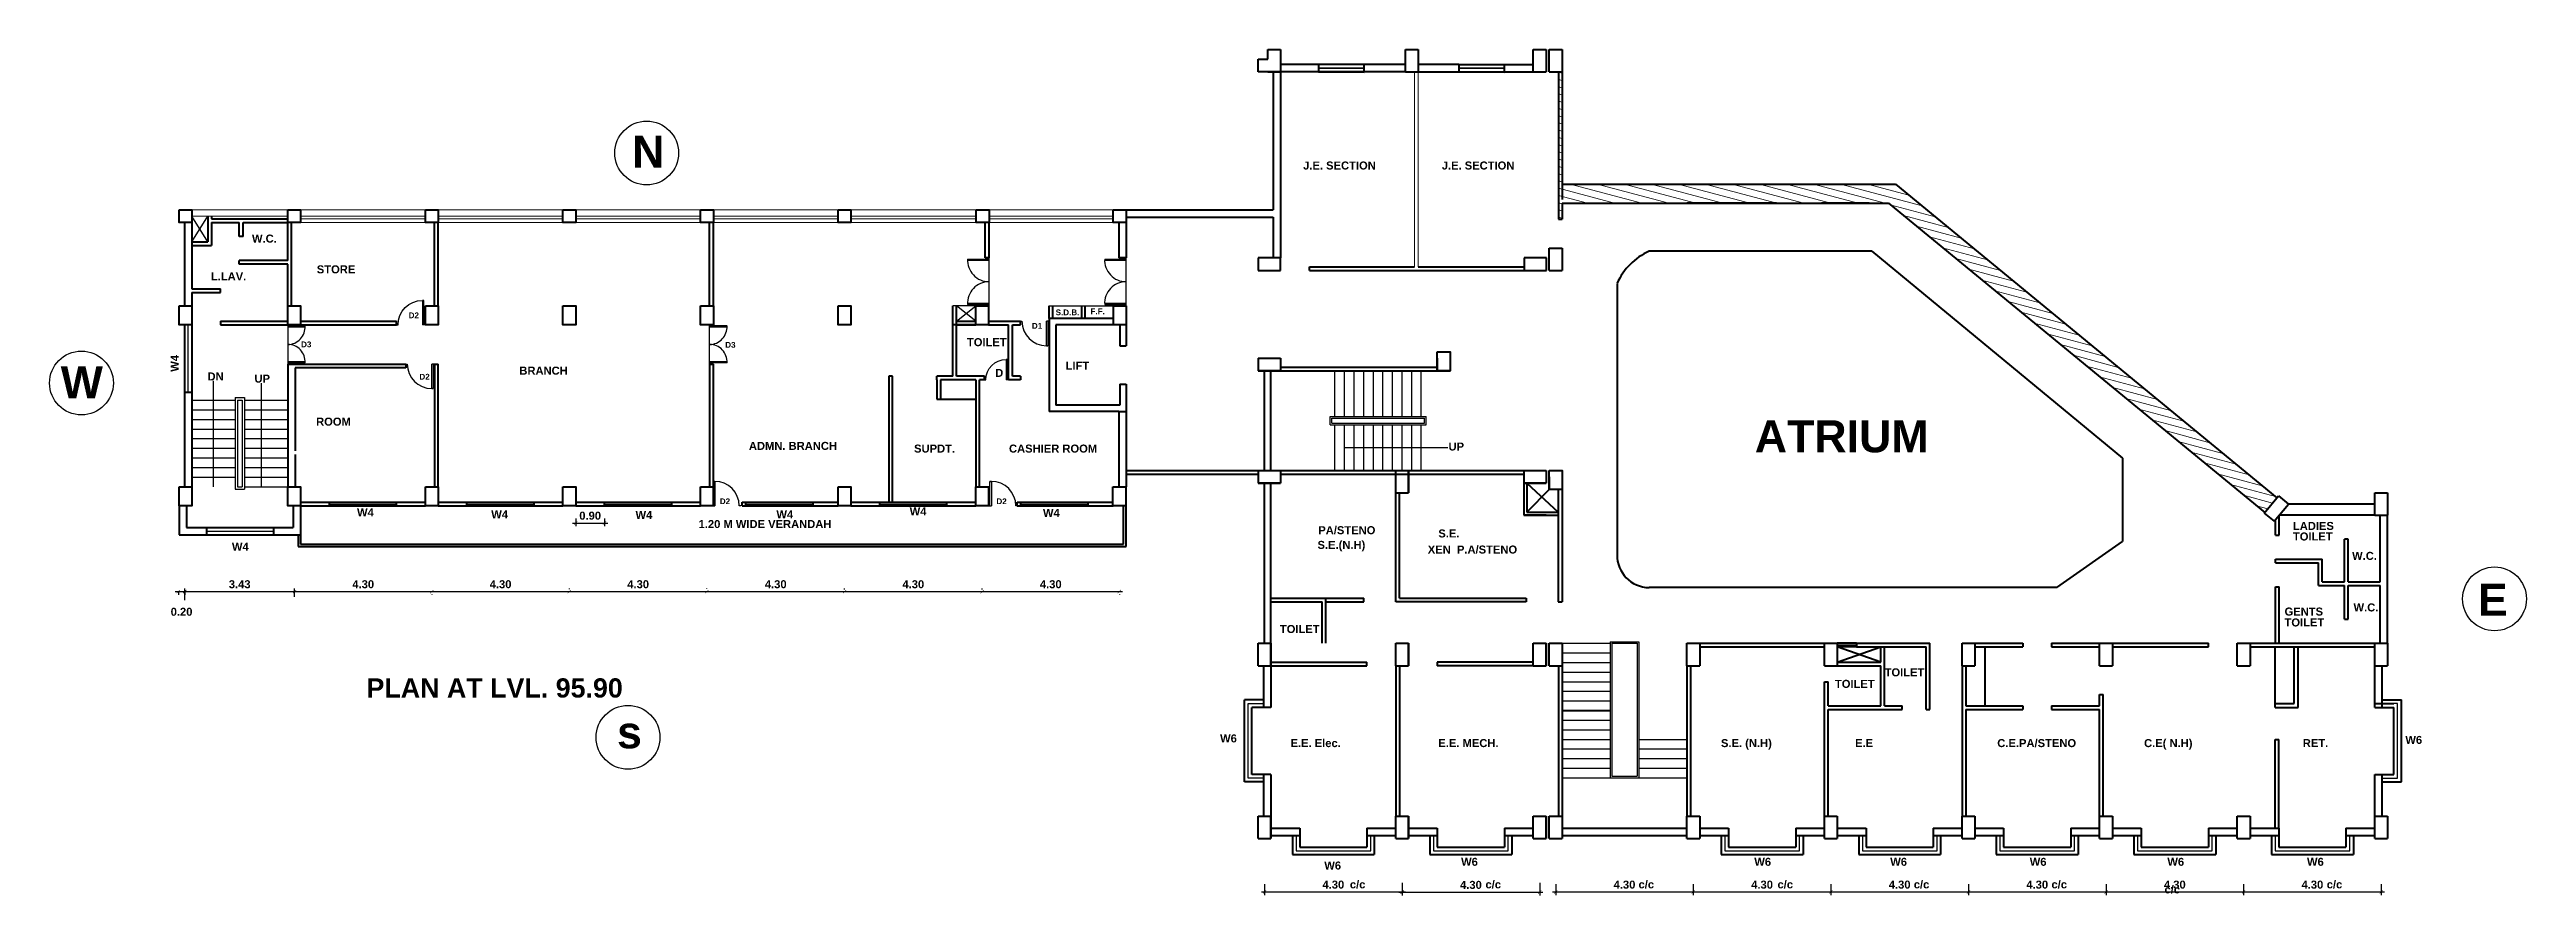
# Model space of a CAD drawing. Header units: inches. Extents: x 1352 to 5457, y 84 to 1168.
# Drawn here: x 2448.5 to 2525.9, y 400.2 to 426.6 of the extents above; entities that cross this region are included whole.
import ezdxf

# ---------------------------------------------------------------- set-up
doc = ezdxf.new("R2010")
doc.units = ezdxf.units.IN
doc.header["$MEASUREMENT"] = 0
doc.header["$PDMODE"] = 35
doc.header["$PDSIZE"] = -0.5
doc.linetypes.add('DASHED2', pattern=[0.375, 0.25, -0.125])
for name, color, linetype, lineweight in [('col', 250, 'Continuous', 40), ('hatch', 250, 'DASHED2', 9), ('roof', 250, 'Continuous', 20), ('text', 250, 'Continuous', 30), ('wall', 7, 'Continuous', 40), ('win', 250, 'Continuous', 30)]:
    doc.layers.add(name, color=color, linetype=linetype, lineweight=lineweight)
doc.styles.get("Standard").update_dxf_attribs({"font": 'arialbd.ttf', "height": 1.5})
doc.dimstyles.get("Standard").update_dxf_attribs({"dimtxt": 0.25, "dimasz": 0.1, "dimexe": 0.1, "dimexo": 0.1, "dimgap": 0.1, "dimtad": 1, "dimzin": 0, "dimdsep": 46, "dimtxsty": 'Standard', "dimblk": 'ARCHTICK', "dimcen": 0.1, "dimdle": 0.1, "dimclrd": 256, "dimadec": 0, "dimazin": 0, "dimtfac": 1, "dimtofl": 0, "dimtmove": 2, "dimatfit": 3, "dimfxl": 1, "dimtolj": 1, "dimtzin": 0, "dimlwd": -1, "dimarcsym": 0})

msp = doc.modelspace()

# ---------------------------------------------------------------- texts
at = {"layer": 'text'}
for s, height, p in [('N', 1, (2466.725, 422.919)), ('J.E. SECTION', 0.25, (2487.697, 422.859)), ('J.E. SECTION', 0.25, (2492.03, 422.859)), ('W.C.', 0.25, (2454.844, 420.577)), ('L.LAV. ', 0.25, (2453.559, 419.395)), ('STORE ', 0.25, (2456.869, 419.616)), ('TOILET ', 0.25, (2477.189, 417.342)), ('W', 1, (2448.865, 415.714)), ('DN', 0.25, (2453.454, 416.271)), ('BRANCH', 0.25, (2463.2, 416.453)), ('D', 0.25, (2478.072, 416.382)), ('LIFT ', 0.25, (2480.273, 416.609)), ('UP ', 0.25, (2454.921, 416.204)), ('ROOM', 0.25, (2456.847, 414.86)), ('ATRIUM', 1, (2501.813, 414.027)), ('ADMN. BRANCH ', 0.25, (2470.374, 414.103)), ('SUPDT.', 0.25, (2475.537, 414.019)), ('CASHIER ROOM ', 0.25, (2478.504, 414.019)), ('UP ', 0.25, (2492.241, 414.083)), ('W4 ', 0.25, (2458.127, 412.025)), ('W4 ', 0.25, (2462.321, 411.962)), ('W4 ', 0.25, (2466.831, 411.946)), ('1.20 M WIDE VERANDAH ', 0.25, (2468.802, 411.662)), ('W4 ', 0.25, (2471.234, 411.962)), ('W4 ', 0.25, (2475.4, 412.057)), ('W4 ', 0.25, (2479.565, 412.01)), ('LADIES ', 0.25, (2518.632, 411.603)), ('W4 ', 0.25, (2454.217, 410.952)), ('S.E.(N.H)', 0.25, (2488.146, 411.011)), ('PA/STENO', 0.25, (2488.17, 411.47)), ('XEN  P.A/STENO', 0.25, (2491.592, 410.866)), ('S.E. ', 0.25, (2491.923, 411.368)), ('TOILET ', 0.25, (2518.632, 411.274)), ('W.C. ', 0.25, (2520.482, 410.668)), ('E', 1, (2524.415, 408.924)), ('TOILET ', 0.25, (2518.37, 408.589)), ('GENTS ', 0.25, (2518.371, 408.929)), ('W.C. ', 0.25, (2520.527, 409.058)), ('TOILET ', 0.25, (2486.97, 408.384)), ('TOILET ', 0.25, (2505.871, 407.031)), ('  PLAN AT LVL. 95.90', 0.6, (2457.957, 406.369)), ('TOILET ', 0.25, (2504.318, 406.671)), ('s', 1, (2466.253, 404.783)), ('W6', 0.25, (2485.102, 404.968)), ('E.E. Elec.', 0.25, (2487.302, 404.821)), ('E.E. MECH.', 0.25, (2491.923, 404.821)), ('S.E. (N.H)', 0.25, (2500.756, 404.821)), ('E.E ', 0.25, (2504.948, 404.821)), ('C.E.PA/STENO', 0.25, (2509.392, 404.821)), ('C.E( N.H)', 0.25, (2513.98, 404.821)), ('RET.', 0.25, (2518.94, 404.821)), ('W6', 0.25, (2522.147, 404.92)), ('W6', 0.25, (2488.358, 400.998)), ('W6', 0.25, (2492.634, 401.114)), ('W6', 0.25, (2501.798, 401.114)), ('W6', 0.25, (2506.046, 401.114)), ('W6', 0.25, (2510.407, 401.114)), ('W6', 0.25, (2514.708, 401.114)), ('W6', 0.25, (2519.072, 401.114)), ('c/c', 0.25, (2489.157, 400.409)), ('c/c', 0.25, (2493.395, 400.409)), ('c/c', 0.25, (2498.179, 400.409)), ('c/c', 0.25, (2502.522, 400.409)), ('c/c', 0.25, (2506.782, 400.409)), ('c/c', 0.25, (2511.085, 400.409)), ('c/c', 0.25, (2514.618, 400.252)), ('c/c', 0.25, (2519.689, 400.409))]:
    msp.add_text(s, height=height, dxfattribs=at).set_placement(p)
msp.add_text('W4 ', height=0.25, rotation=90.00319, dxfattribs=at).set_placement((2452.554, 416.543))
at = {"layer": 'win'}
for s, p in [('D2', (2459.741, 418.215)), ('D1', (2479.22, 417.886)), ('S.D.B.   ', (2479.962, 418.308)), ('F.F. ', (2481.051, 418.341)), ('D3', (2456.379, 417.308)), ('D3', (2469.636, 417.293)), ('D2', (2460.077, 416.298)), ('D2', (2469.466, 412.408)), ('D2', (2478.111, 412.408))]:
    msp.add_text(s, height=0.18, dxfattribs=at).set_placement(p)

# ---------------------------------------------------------------- blocks, each defined once
blk = doc.blocks.new('_ArchTick')
at = {"color": 0, "linetype": 'ByBlock', "const_width": 0.15}
blk.add_lwpolyline([(-0.5, -0.5), (0.5, 0.5)], dxfattribs=at)
blk = doc.blocks.new('*D478')
at = {"layer": 'Defpoints', "color": 0, "linetype": 'Continuous', "transparency": 16777216}
for p in [(2486.491, 400.637), (2490.791, 400.637), (2490.791, 400.297)]:
    blk.add_point(p, dxfattribs=at)
at = {"layer": 'text', "linetype": 'Continuous', "transparency": 16777216}
blk.add_line((2486.391, 400.297), (2490.891, 400.297), dxfattribs=at)
at = {"layer": 'text', "color": 0, "linetype": 'Continuous', "lineweight": -2, "transparency": 16777216}
for p, q in [((2486.491, 400.537), (2486.491, 400.197)), ((2490.791, 400.537), (2490.791, 400.197))]:
    blk.add_line(p, q, dxfattribs=at)
at = {"layer": 'text', "linetype": 'Continuous', "transparency": 16777216, "xscale": 0.1, "yscale": 0.1, "zscale": 0.1, "rotation": 180}
blk.add_blockref('_ArchTick', (2486.491, 400.297), dxfattribs=at)
at = {"layer": 'text', "linetype": 'Continuous', "transparency": 16777216, "xscale": 0.1, "yscale": 0.1, "zscale": 0.1}
blk.add_blockref('_ArchTick', (2490.791, 400.297), dxfattribs=at)
at = {"layer": 'text', "color": 0, "linetype": 'Continuous', "transparency": 16777216, "insert": (2488.641, 400.525), "char_height": 0.25, "attachment_point": 5}
blk.add_mtext('\\A1;4.30', dxfattribs=at)
blk = doc.blocks.new('*D479')
at = {"layer": 'Defpoints', "color": 0, "linetype": 'Continuous', "transparency": 16777216}
for p in [(2495.591, 400.637), (2499.891, 400.637), (2499.891, 400.297)]:
    blk.add_point(p, dxfattribs=at)
at = {"layer": 'text', "linetype": 'Continuous', "transparency": 16777216}
blk.add_line((2495.491, 400.297), (2499.991, 400.297), dxfattribs=at)
at = {"layer": 'text', "color": 0, "linetype": 'Continuous', "lineweight": -2, "transparency": 16777216}
for p, q in [((2495.591, 400.537), (2495.591, 400.197)), ((2499.891, 400.537), (2499.891, 400.197))]:
    blk.add_line(p, q, dxfattribs=at)
at = {"layer": 'text', "linetype": 'Continuous', "transparency": 16777216, "xscale": 0.1, "yscale": 0.1, "zscale": 0.1, "rotation": 180}
blk.add_blockref('_ArchTick', (2495.591, 400.297), dxfattribs=at)
at = {"layer": 'text', "linetype": 'Continuous', "transparency": 16777216, "xscale": 0.1, "yscale": 0.1, "zscale": 0.1}
blk.add_blockref('_ArchTick', (2499.891, 400.297), dxfattribs=at)
at = {"layer": 'text', "color": 0, "linetype": 'Continuous', "transparency": 16777216, "insert": (2497.741, 400.525), "char_height": 0.25, "attachment_point": 5}
blk.add_mtext('\\A1;4.30', dxfattribs=at)
blk = doc.blocks.new('*D480')
at = {"layer": 'Defpoints', "color": 0, "linetype": 'Continuous', "transparency": 16777216}
for p in [(2499.891, 400.637), (2504.191, 400.637), (2504.191, 400.297)]:
    blk.add_point(p, dxfattribs=at)
at = {"layer": 'text', "linetype": 'Continuous', "transparency": 16777216}
blk.add_line((2499.791, 400.297), (2504.291, 400.297), dxfattribs=at)
at = {"layer": 'text', "color": 0, "linetype": 'Continuous', "lineweight": -2, "transparency": 16777216}
for p, q in [((2499.891, 400.537), (2499.891, 400.197)), ((2504.191, 400.537), (2504.191, 400.197))]:
    blk.add_line(p, q, dxfattribs=at)
at = {"layer": 'text', "linetype": 'Continuous', "transparency": 16777216, "xscale": 0.1, "yscale": 0.1, "zscale": 0.1, "rotation": 180}
blk.add_blockref('_ArchTick', (2499.891, 400.297), dxfattribs=at)
at = {"layer": 'text', "linetype": 'Continuous', "transparency": 16777216, "xscale": 0.1, "yscale": 0.1, "zscale": 0.1}
blk.add_blockref('_ArchTick', (2504.191, 400.297), dxfattribs=at)
at = {"layer": 'text', "color": 0, "linetype": 'Continuous', "transparency": 16777216, "insert": (2502.041, 400.525), "char_height": 0.25, "attachment_point": 5}
blk.add_mtext('\\A1;4.30', dxfattribs=at)
blk = doc.blocks.new('*D481')
at = {"layer": 'Defpoints', "color": 0, "linetype": 'Continuous', "transparency": 16777216}
for p in [(2504.191, 400.637), (2508.491, 400.637), (2508.491, 400.297)]:
    blk.add_point(p, dxfattribs=at)
at = {"layer": 'text', "linetype": 'Continuous', "transparency": 16777216}
blk.add_line((2504.091, 400.297), (2508.591, 400.297), dxfattribs=at)
at = {"layer": 'text', "color": 0, "linetype": 'Continuous', "lineweight": -2, "transparency": 16777216}
for p, q in [((2504.191, 400.537), (2504.191, 400.197)), ((2508.491, 400.537), (2508.491, 400.197))]:
    blk.add_line(p, q, dxfattribs=at)
at = {"layer": 'text', "linetype": 'Continuous', "transparency": 16777216, "xscale": 0.1, "yscale": 0.1, "zscale": 0.1, "rotation": 180}
blk.add_blockref('_ArchTick', (2504.191, 400.297), dxfattribs=at)
at = {"layer": 'text', "linetype": 'Continuous', "transparency": 16777216, "xscale": 0.1, "yscale": 0.1, "zscale": 0.1}
blk.add_blockref('_ArchTick', (2508.491, 400.297), dxfattribs=at)
at = {"layer": 'text', "color": 0, "linetype": 'Continuous', "transparency": 16777216, "insert": (2506.341, 400.525), "char_height": 0.25, "attachment_point": 5}
blk.add_mtext('\\A1;4.30', dxfattribs=at)
blk = doc.blocks.new('*D482')
at = {"layer": 'Defpoints', "color": 0, "linetype": 'Continuous', "transparency": 16777216}
for p in [(2508.491, 400.637), (2512.791, 400.637), (2512.791, 400.297)]:
    blk.add_point(p, dxfattribs=at)
at = {"layer": 'text', "linetype": 'Continuous', "transparency": 16777216}
blk.add_line((2508.391, 400.297), (2512.891, 400.297), dxfattribs=at)
at = {"layer": 'text', "color": 0, "linetype": 'Continuous', "lineweight": -2, "transparency": 16777216}
for p, q in [((2508.491, 400.537), (2508.491, 400.197)), ((2512.791, 400.537), (2512.791, 400.197))]:
    blk.add_line(p, q, dxfattribs=at)
at = {"layer": 'text', "linetype": 'Continuous', "transparency": 16777216, "xscale": 0.1, "yscale": 0.1, "zscale": 0.1, "rotation": 180}
blk.add_blockref('_ArchTick', (2508.491, 400.297), dxfattribs=at)
at = {"layer": 'text', "linetype": 'Continuous', "transparency": 16777216, "xscale": 0.1, "yscale": 0.1, "zscale": 0.1}
blk.add_blockref('_ArchTick', (2512.791, 400.297), dxfattribs=at)
at = {"layer": 'text', "color": 0, "linetype": 'Continuous', "transparency": 16777216, "insert": (2510.641, 400.525), "char_height": 0.25, "attachment_point": 5}
blk.add_mtext('\\A1;4.30', dxfattribs=at)
blk = doc.blocks.new('*D483')
at = {"layer": 'Defpoints', "color": 0, "linetype": 'Continuous', "transparency": 16777216}
for p in [(2512.791, 400.637), (2517.091, 400.637), (2517.091, 400.297)]:
    blk.add_point(p, dxfattribs=at)
at = {"layer": 'text', "linetype": 'Continuous', "transparency": 16777216}
blk.add_line((2512.691, 400.297), (2517.191, 400.297), dxfattribs=at)
at = {"layer": 'text', "color": 0, "linetype": 'Continuous', "lineweight": -2, "transparency": 16777216}
for p, q in [((2512.791, 400.537), (2512.791, 400.197)), ((2517.091, 400.537), (2517.091, 400.197))]:
    blk.add_line(p, q, dxfattribs=at)
at = {"layer": 'text', "linetype": 'Continuous', "transparency": 16777216, "xscale": 0.1, "yscale": 0.1, "zscale": 0.1, "rotation": 180}
blk.add_blockref('_ArchTick', (2512.791, 400.297), dxfattribs=at)
at = {"layer": 'text', "linetype": 'Continuous', "transparency": 16777216, "xscale": 0.1, "yscale": 0.1, "zscale": 0.1}
blk.add_blockref('_ArchTick', (2517.091, 400.297), dxfattribs=at)
at = {"layer": 'text', "color": 0, "linetype": 'Continuous', "transparency": 16777216, "insert": (2514.941, 400.525), "char_height": 0.25, "attachment_point": 5}
blk.add_mtext('\\A1;4.30', dxfattribs=at)
blk = doc.blocks.new('*D484')
at = {"layer": 'Defpoints', "color": 0, "linetype": 'Continuous', "transparency": 16777216}
for p in [(2517.091, 400.637), (2521.391, 400.637), (2521.391, 400.297)]:
    blk.add_point(p, dxfattribs=at)
at = {"layer": 'text', "linetype": 'Continuous', "transparency": 16777216}
blk.add_line((2516.991, 400.297), (2521.491, 400.297), dxfattribs=at)
at = {"layer": 'text', "color": 0, "linetype": 'Continuous', "lineweight": -2, "transparency": 16777216}
for p, q in [((2517.091, 400.537), (2517.091, 400.197)), ((2521.391, 400.537), (2521.391, 400.197))]:
    blk.add_line(p, q, dxfattribs=at)
at = {"layer": 'text', "linetype": 'Continuous', "transparency": 16777216, "xscale": 0.1, "yscale": 0.1, "zscale": 0.1, "rotation": 180}
blk.add_blockref('_ArchTick', (2517.091, 400.297), dxfattribs=at)
at = {"layer": 'text', "linetype": 'Continuous', "transparency": 16777216, "xscale": 0.1, "yscale": 0.1, "zscale": 0.1}
blk.add_blockref('_ArchTick', (2521.391, 400.297), dxfattribs=at)
at = {"layer": 'text', "color": 0, "linetype": 'Continuous', "transparency": 16777216, "insert": (2519.241, 400.525), "char_height": 0.25, "attachment_point": 5}
blk.add_mtext('\\A1;4.30', dxfattribs=at)
blk = doc.blocks.new('*D485')
at = {"layer": 'Defpoints', "color": 0, "linetype": 'Continuous', "transparency": 16777216}
for p in [(2490.791, 400.685), (2495.091, 400.685), (2495.091, 400.289)]:
    blk.add_point(p, dxfattribs=at)
at = {"layer": 'text', "linetype": 'Continuous', "transparency": 16777216}
blk.add_line((2490.691, 400.289), (2495.191, 400.289), dxfattribs=at)
at = {"layer": 'text', "color": 0, "linetype": 'Continuous', "lineweight": -2, "transparency": 16777216}
for p, q in [((2490.791, 400.585), (2490.791, 400.189)), ((2495.091, 400.585), (2495.091, 400.189))]:
    blk.add_line(p, q, dxfattribs=at)
at = {"layer": 'text', "linetype": 'Continuous', "transparency": 16777216, "xscale": 0.1, "yscale": 0.1, "zscale": 0.1, "rotation": 180}
blk.add_blockref('_ArchTick', (2490.791, 400.289), dxfattribs=at)
at = {"layer": 'text', "linetype": 'Continuous', "transparency": 16777216, "xscale": 0.1, "yscale": 0.1, "zscale": 0.1}
blk.add_blockref('_ArchTick', (2495.091, 400.289), dxfattribs=at)
at = {"layer": 'text', "color": 0, "linetype": 'Continuous', "transparency": 16777216, "insert": (2492.941, 400.517), "char_height": 0.25, "attachment_point": 5}
blk.add_mtext('\\A1;4.30', dxfattribs=at)
blk = doc.blocks.new('*D486')
at = {"layer": 'Defpoints', "color": 0, "linetype": 'Continuous', "transparency": 16777216}
for p in [(2464.963, 412.059), (2465.863, 412.059), (2465.863, 411.819)]:
    blk.add_point(p, dxfattribs=at)
at = {"layer": 'win', "color": 0, "linetype": 'Continuous', "lineweight": -2, "transparency": 16777216}
for p, q in [((2464.963, 411.959), (2464.963, 411.719)), ((2465.863, 411.959), (2465.863, 411.719))]:
    blk.add_line(p, q, dxfattribs=at)
at = {"layer": 'win', "linetype": 'Continuous', "transparency": 16777216}
blk.add_line((2464.863, 411.819), (2465.963, 411.819), dxfattribs=at)
at = {"layer": 'win', "linetype": 'Continuous', "transparency": 16777216, "xscale": 0.1, "yscale": 0.1, "zscale": 0.1, "rotation": 180}
blk.add_blockref('_ArchTick', (2464.963, 411.819), dxfattribs=at)
at = {"layer": 'win', "linetype": 'Continuous', "transparency": 16777216, "xscale": 0.1, "yscale": 0.1, "zscale": 0.1}
blk.add_blockref('_ArchTick', (2465.863, 411.819), dxfattribs=at)
at = {"layer": 'win', "color": 0, "linetype": 'Continuous', "transparency": 16777216, "insert": (2465.413, 412.047), "char_height": 0.25, "attachment_point": 5}
blk.add_mtext('\\A1;0.90', dxfattribs=at)
blk = doc.blocks.new('R')
at = {"layer": 'win'}
for p, q in [((13.196, 5.483), (13.246, 5.483)), ((14.096, 4.633), (14.096, 5.483)), ((14.196, 5.483), (14.096, 5.483)), ((14.146, 5.483), (14.146, 4.633)), ((14.096, 4.633), (14.146, 4.633)), ((14.146, 4.633), (14.096, 4.633))]:
    blk.add_line(p, q, dxfattribs=at)
blk.add_arc((14.096, 5.483), 0.85, 180, 270, dxfattribs=at)
blk = doc.blocks.new('*D487')
at = {"layer": 'Defpoints', "color": 0, "linetype": 'Continuous', "transparency": 16777216}
for p in [(2452.542, 409.789), (2452.742, 409.789), (2452.742, 409.679)]:
    blk.add_point(p, dxfattribs=at)
at = {"layer": 'text', "linetype": 'Continuous', "transparency": 16777216}
blk.add_line((2452.442, 409.679), (2452.842, 409.679), dxfattribs=at)
at = {"layer": 'text', "color": 0, "linetype": 'Continuous', "lineweight": -2, "transparency": 16777216}
for p, q in [((2452.542, 409.689), (2452.542, 409.579)), ((2452.742, 409.689), (2452.742, 409.579))]:
    blk.add_line(p, q, dxfattribs=at)
at = {"layer": 'text', "linetype": 'Continuous', "transparency": 16777216, "xscale": 0.1, "yscale": 0.1, "zscale": 0.1, "rotation": 180}
blk.add_blockref('_ArchTick', (2452.542, 409.679), dxfattribs=at)
at = {"layer": 'text', "linetype": 'Continuous', "transparency": 16777216, "xscale": 0.1, "yscale": 0.1, "zscale": 0.1}
blk.add_blockref('_ArchTick', (2452.742, 409.679), dxfattribs=at)
at = {"layer": 'text', "color": 0, "linetype": 'Continuous', "transparency": 16777216, "insert": (2452.642, 409.046), "char_height": 0.25, "attachment_point": 5}
blk.add_mtext('\\A1;0.20', dxfattribs=at)
blk = doc.blocks.new('*D488')
at = {"layer": 'Defpoints', "color": 0, "linetype": 'Continuous', "transparency": 16777216}
for p in [(2456.177, 409.678), (2452.742, 409.309), (2456.177, 409.419)]:
    blk.add_point(p, dxfattribs=at)
at = {"layer": 'text', "linetype": 'Continuous', "transparency": 16777216}
blk.add_line((2452.642, 409.678), (2456.277, 409.678), dxfattribs=at)
at = {"layer": 'text', "color": 0, "linetype": 'Continuous', "lineweight": -2, "transparency": 16777216}
for p, q in [((2452.742, 409.409), (2452.742, 409.778)), ((2456.177, 409.519), (2456.177, 409.778))]:
    blk.add_line(p, q, dxfattribs=at)
at = {"layer": 'text', "linetype": 'Continuous', "transparency": 16777216, "xscale": 0.1, "yscale": 0.1, "zscale": 0.1, "rotation": 180}
blk.add_blockref('_ArchTick', (2452.742, 409.678), dxfattribs=at)
at = {"layer": 'text', "linetype": 'Continuous', "transparency": 16777216, "xscale": 0.1, "yscale": 0.1, "zscale": 0.1}
blk.add_blockref('_ArchTick', (2456.177, 409.678), dxfattribs=at)
at = {"layer": 'text', "color": 0, "linetype": 'Continuous', "transparency": 16777216, "insert": (2454.459, 409.906), "char_height": 0.25, "attachment_point": 5}
blk.add_mtext('\\A1;3.43', dxfattribs=at)
blk = doc.blocks.new('*D489')
at = {"layer": 'Defpoints', "color": 0, "linetype": 'Continuous', "transparency": 16777216}
for p in [(2460.463, 409.69), (2460.463, 409.678), (2456.177, 409.419)]:
    blk.add_point(p, dxfattribs=at)
at = {"layer": 'text', "linetype": 'Continuous', "transparency": 16777216}
blk.add_line((2456.077, 409.678), (2460.563, 409.678), dxfattribs=at)
at = {"layer": 'text', "color": 0, "linetype": 'Continuous', "lineweight": -2, "transparency": 16777216}
for p, q in [((2456.177, 409.519), (2456.177, 409.778)), ((2460.463, 409.59), (2460.463, 409.578))]:
    blk.add_line(p, q, dxfattribs=at)
at = {"layer": 'text', "linetype": 'Continuous', "transparency": 16777216, "xscale": 0.1, "yscale": 0.1, "zscale": 0.1, "rotation": 180}
blk.add_blockref('_ArchTick', (2456.177, 409.678), dxfattribs=at)
at = {"layer": 'text', "linetype": 'Continuous', "transparency": 16777216, "xscale": 0.1, "yscale": 0.1, "zscale": 0.1}
blk.add_blockref('_ArchTick', (2460.463, 409.678), dxfattribs=at)
at = {"layer": 'text', "color": 0, "linetype": 'Continuous', "transparency": 16777216, "insert": (2458.32, 409.906), "char_height": 0.25, "attachment_point": 5}
blk.add_mtext('\\A1;4.30 ', dxfattribs=at)
blk = doc.blocks.new('*D490')
at = {"layer": 'Defpoints', "color": 0, "linetype": 'Continuous', "transparency": 16777216}
for p in [(2460.463, 409.69), (2464.763, 409.678), (2464.763, 409.655)]:
    blk.add_point(p, dxfattribs=at)
at = {"layer": 'text', "linetype": 'Continuous', "transparency": 16777216}
blk.add_line((2460.363, 409.678), (2464.863, 409.678), dxfattribs=at)
at = {"layer": 'text', "color": 0, "linetype": 'Continuous', "lineweight": -2, "transparency": 16777216}
for p, q in [((2460.463, 409.59), (2460.463, 409.578)), ((2464.763, 409.755), (2464.763, 409.778))]:
    blk.add_line(p, q, dxfattribs=at)
at = {"layer": 'text', "linetype": 'Continuous', "transparency": 16777216, "xscale": 0.1, "yscale": 0.1, "zscale": 0.1, "rotation": 180}
blk.add_blockref('_ArchTick', (2460.463, 409.678), dxfattribs=at)
at = {"layer": 'text', "linetype": 'Continuous', "transparency": 16777216, "xscale": 0.1, "yscale": 0.1, "zscale": 0.1}
blk.add_blockref('_ArchTick', (2464.763, 409.678), dxfattribs=at)
at = {"layer": 'text', "color": 0, "linetype": 'Continuous', "transparency": 16777216, "insert": (2462.613, 409.906), "char_height": 0.25, "attachment_point": 5}
blk.add_mtext('\\A1;4.30', dxfattribs=at)
blk = doc.blocks.new('*D491')
at = {"layer": 'Defpoints', "color": 0, "linetype": 'Continuous', "transparency": 16777216}
for p in [(2464.763, 409.655), (2469.063, 409.678), (2469.063, 409.669)]:
    blk.add_point(p, dxfattribs=at)
at = {"layer": 'text', "linetype": 'Continuous', "transparency": 16777216}
blk.add_line((2464.663, 409.678), (2469.163, 409.678), dxfattribs=at)
at = {"layer": 'text', "color": 0, "linetype": 'Continuous', "lineweight": -2, "transparency": 16777216}
for p, q in [((2464.763, 409.755), (2464.763, 409.778)), ((2469.063, 409.769), (2469.063, 409.778))]:
    blk.add_line(p, q, dxfattribs=at)
at = {"layer": 'text', "linetype": 'Continuous', "transparency": 16777216, "xscale": 0.1, "yscale": 0.1, "zscale": 0.1, "rotation": 180}
blk.add_blockref('_ArchTick', (2464.763, 409.678), dxfattribs=at)
at = {"layer": 'text', "linetype": 'Continuous', "transparency": 16777216, "xscale": 0.1, "yscale": 0.1, "zscale": 0.1}
blk.add_blockref('_ArchTick', (2469.063, 409.678), dxfattribs=at)
at = {"layer": 'text', "color": 0, "linetype": 'Continuous', "transparency": 16777216, "insert": (2466.913, 409.906), "char_height": 0.25, "attachment_point": 5}
blk.add_mtext('\\A1;4.30', dxfattribs=at)
blk = doc.blocks.new('*D492')
at = {"layer": 'Defpoints', "color": 0, "linetype": 'Continuous', "transparency": 16777216}
for p in [(2469.063, 409.669), (2473.363, 409.678), (2473.363, 409.641)]:
    blk.add_point(p, dxfattribs=at)
at = {"layer": 'text', "linetype": 'Continuous', "transparency": 16777216}
blk.add_line((2468.963, 409.678), (2473.463, 409.678), dxfattribs=at)
at = {"layer": 'text', "color": 0, "linetype": 'Continuous', "lineweight": -2, "transparency": 16777216}
for p, q in [((2469.063, 409.769), (2469.063, 409.778)), ((2473.363, 409.741), (2473.363, 409.778))]:
    blk.add_line(p, q, dxfattribs=at)
at = {"layer": 'text', "linetype": 'Continuous', "transparency": 16777216, "xscale": 0.1, "yscale": 0.1, "zscale": 0.1, "rotation": 180}
blk.add_blockref('_ArchTick', (2469.063, 409.678), dxfattribs=at)
at = {"layer": 'text', "linetype": 'Continuous', "transparency": 16777216, "xscale": 0.1, "yscale": 0.1, "zscale": 0.1}
blk.add_blockref('_ArchTick', (2473.363, 409.678), dxfattribs=at)
at = {"layer": 'text', "color": 0, "linetype": 'Continuous', "transparency": 16777216, "insert": (2471.213, 409.906), "char_height": 0.25, "attachment_point": 5}
blk.add_mtext('\\A1;4.30', dxfattribs=at)
blk = doc.blocks.new('*D493')
at = {"layer": 'Defpoints', "color": 0, "linetype": 'Continuous', "transparency": 16777216}
for p in [(2473.363, 409.641), (2477.663, 409.678), (2477.663, 409.641)]:
    blk.add_point(p, dxfattribs=at)
at = {"layer": 'text', "linetype": 'Continuous', "transparency": 16777216}
blk.add_line((2473.263, 409.678), (2477.763, 409.678), dxfattribs=at)
at = {"layer": 'text', "color": 0, "linetype": 'Continuous', "lineweight": -2, "transparency": 16777216}
for p, q in [((2473.363, 409.741), (2473.363, 409.778)), ((2477.663, 409.741), (2477.663, 409.778))]:
    blk.add_line(p, q, dxfattribs=at)
at = {"layer": 'text', "linetype": 'Continuous', "transparency": 16777216, "xscale": 0.1, "yscale": 0.1, "zscale": 0.1, "rotation": 180}
blk.add_blockref('_ArchTick', (2473.363, 409.678), dxfattribs=at)
at = {"layer": 'text', "linetype": 'Continuous', "transparency": 16777216, "xscale": 0.1, "yscale": 0.1, "zscale": 0.1}
blk.add_blockref('_ArchTick', (2477.663, 409.678), dxfattribs=at)
at = {"layer": 'text', "color": 0, "linetype": 'Continuous', "transparency": 16777216, "insert": (2475.513, 409.906), "char_height": 0.25, "attachment_point": 5}
blk.add_mtext('\\A1;4.30', dxfattribs=at)
blk = doc.blocks.new('*D494')
at = {"layer": 'Defpoints', "color": 0, "linetype": 'Continuous', "transparency": 16777216}
for p in [(2477.663, 409.641), (2481.954, 409.691), (2481.954, 409.678)]:
    blk.add_point(p, dxfattribs=at)
at = {"layer": 'text', "linetype": 'Continuous', "transparency": 16777216}
blk.add_line((2477.563, 409.678), (2482.054, 409.678), dxfattribs=at)
at = {"layer": 'text', "color": 0, "linetype": 'Continuous', "lineweight": -2, "transparency": 16777216}
for p, q in [((2477.663, 409.741), (2477.663, 409.778)), ((2481.954, 409.591), (2481.954, 409.578))]:
    blk.add_line(p, q, dxfattribs=at)
at = {"layer": 'text', "linetype": 'Continuous', "transparency": 16777216, "xscale": 0.1, "yscale": 0.1, "zscale": 0.1, "rotation": 180}
blk.add_blockref('_ArchTick', (2477.663, 409.678), dxfattribs=at)
at = {"layer": 'text', "linetype": 'Continuous', "transparency": 16777216, "xscale": 0.1, "yscale": 0.1, "zscale": 0.1}
blk.add_blockref('_ArchTick', (2481.954, 409.678), dxfattribs=at)
at = {"layer": 'text', "color": 0, "linetype": 'Continuous', "transparency": 16777216, "insert": (2479.809, 409.906), "char_height": 0.25, "attachment_point": 5}
blk.add_mtext('\\A1;4.30 ', dxfattribs=at)

# ---------------------------------------------------------------- dimensions: what is measured, and where the dimension line sits
at = {"layer": 'text', "linetype": 'Continuous'}
for base, p1, p2, picture, middle in [((2452.742, 409.679), (2452.542, 409.789), (2452.742, 409.789), '*D487', (2452.642, 409.046)), ((2456.1765, 409.6785), (2452.7421, 409.3089), (2456.1765, 409.4186), '*D488', (2454.4593, 409.9062)), ((2464.763, 409.678), (2460.463, 409.69), (2464.763, 409.655), '*D490', (2462.613, 409.906)), ((2469.063, 409.678), (2464.763, 409.655), (2469.063, 409.669), '*D491', (2466.913, 409.906)), ((2473.363, 409.678), (2469.063, 409.669), (2473.363, 409.641), '*D492', (2471.213, 409.906)), ((2477.663, 409.678), (2473.363, 409.641), (2477.663, 409.641), '*D493', (2475.513, 409.906)), ((2490.791, 400.297), (2486.491, 400.637), (2490.791, 400.637), '*D478', (2488.641, 400.525)), ((2495.091, 400.289), (2490.791, 400.685), (2495.091, 400.685), '*D485', (2492.941, 400.517)), ((2499.891, 400.297), (2495.591, 400.637), (2499.891, 400.637), '*D479', (2497.741, 400.525)), ((2504.191, 400.297), (2499.891, 400.637), (2504.191, 400.637), '*D480', (2502.041, 400.525)), ((2508.491, 400.297), (2504.191, 400.637), (2508.491, 400.637), '*D481', (2506.341, 400.525)), ((2512.791, 400.297), (2508.491, 400.637), (2512.791, 400.637), '*D482', (2510.641, 400.525)), ((2517.091, 400.297), (2512.791, 400.637), (2517.091, 400.637), '*D483', (2514.941, 400.525)), ((2521.391, 400.297), (2517.091, 400.637), (2521.391, 400.637), '*D484', (2519.241, 400.525))]:
    dim = msp.add_linear_dim(base=base, p1=p1, p2=p2, dimstyle='Standard', dxfattribs=at)
    dim.commit()
    dim.dimension.update_dxf_attribs({"geometry": picture, "text_midpoint": middle})
for base, p1, p2, picture, middle in [((2460.463, 409.678), (2456.177, 409.419), (2460.463, 409.69), '*D489', (2458.32, 409.906)), ((2481.954, 409.678), (2477.663, 409.641), (2481.954, 409.691), '*D494', (2479.809, 409.906))]:
    dim = msp.add_linear_dim(base=base, p1=p1, p2=p2, text='4.30 ', dimstyle='Standard', dxfattribs=at)
    dim.commit()
    dim.dimension.update_dxf_attribs({"geometry": picture, "text_midpoint": middle})
at = {"layer": 'win', "linetype": 'Continuous'}
dim = msp.add_linear_dim(base=(2465.863, 411.819), p1=(2464.963, 412.059), p2=(2465.863, 412.059), dimstyle='Standard', dxfattribs=at)
dim.commit()
dim.dimension.update_dxf_attribs({"geometry": '*D486', "text_midpoint": (2465.413, 412.047)})

# ---------------------------------------------------------------- hatches: boundary and pattern name
at = {"layer": 'hatch', "linetype": 'ByBlock'}
h = msp.add_hatch(dxfattribs=at)
h.set_pattern_fill('ANSI31', color=256, scale=1.75, angle=120)
h.set_pattern_definition([(165, (-39.91306, -19.09975), (-0.056616666, -0.211296275), [])])
h.paths.add_polyline_path([(2506.21, 422.404), (2495.791, 422.404), (2495.791, 425.904), (2495.676, 425.904), (2495.676, 421.304), (2495.791, 421.304), (2495.791, 421.804), (2505.995, 421.804), (2517.75, 412.144), (2518.132, 412.607)])

# ---------------------------------------------------------------- linework, layer by layer
at = {"layer": 'col'}
for p, q in [((2486.591, 426.604), (2486.991, 426.604)), ((2486.591, 426.304), (2486.591, 426.604)), ((2486.991, 426.604), (2486.991, 425.904)), ((2490.893, 426.604), (2491.293, 426.604)), ((2490.893, 425.904), (2490.893, 426.604)), ((2491.293, 426.604), (2491.293, 425.904)), ((2494.891, 426.604), (2495.291, 426.604)), ((2494.891, 425.904), (2494.891, 426.604)), ((2495.291, 426.604), (2495.291, 425.904)), ((2495.391, 426.604), (2495.791, 426.604)), ((2495.391, 425.904), (2495.391, 426.604)), ((2495.791, 426.604), (2495.791, 421.919)), ((2486.291, 425.904), (2486.291, 426.304)), ((2486.291, 426.304), (2486.591, 426.304)), ((2486.991, 425.904), (2486.291, 425.904)), ((2486.591, 425.904), (2486.991, 425.904)), ((2486.591, 425.904), (2486.991, 425.904)), ((2490.893, 425.904), (2491.293, 425.904)), ((2490.893, 425.904), (2494.891, 425.904)), ((2494.891, 425.904), (2495.291, 425.904)), ((2494.891, 425.904), (2495.291, 425.904)), ((2495.391, 425.904), (2495.791, 425.904)), ((2495.391, 425.904), (2495.791, 425.904)), ((2495.676, 425.904), (2495.676, 421.304)), ((2495.791, 422.404), (2506.21, 422.404)), ((2506.21, 422.404), (2518.131, 412.608)), ((2495.676, 421.304), (2495.791, 421.304)), ((2495.791, 421.804), (2505.995, 421.804)), ((2495.791, 421.804), (2495.791, 421.304)), ((2502.493, 421.804), (2502.893, 421.804)), ((2505.995, 421.804), (2517.75, 412.144)), ((2495.391, 420.404), (2495.791, 420.404)), ((2495.391, 419.704), (2495.391, 420.404)), ((2495.791, 420.404), (2495.791, 419.704)), ((2486.991, 420.104), (2486.291, 420.104)), ((2486.291, 420.104), (2486.291, 419.704)), ((2486.291, 419.704), (2486.991, 419.704)), ((2486.991, 419.704), (2486.991, 420.104)), ((2487.891, 419.704), (2487.891, 419.819)), ((2487.891, 419.819), (2491.178, 419.819)), ((2487.891, 419.704), (2495.303, 419.704)), ((2491.293, 419.819), (2494.603, 419.819)), ((2495.303, 420.104), (2494.603, 420.104)), ((2494.603, 420.104), (2494.603, 419.704)), ((2495.303, 419.704), (2495.303, 420.104)), ((2495.391, 419.704), (2495.791, 419.704)), ((2495.391, 419.704), (2495.791, 419.704)), ((2495.391, 419.704), (2495.791, 419.704)), ((2481.763, 418.204), (2479.763, 418.204)), ((2479.763, 418.204), (2479.763, 415.304)), ((2481.763, 418.604), (2482.163, 418.604)), ((2481.763, 418.604), (2481.763, 418.004)), ((2482.163, 418.604), (2482.163, 417.354)), ((2482.163, 418.004), (2479.963, 418.004)), ((2479.963, 418.004), (2479.963, 415.504)), ((2481.963, 418.004), (2481.963, 417.354)), ((2481.963, 417.354), (2482.163, 417.354)), ((2486.291, 416.968), (2486.291, 416.568)), ((2486.291, 416.968), (2486.991, 416.968)), ((2486.291, 416.568), (2486.991, 416.568)), ((2486.991, 416.568), (2486.291, 416.568)), ((2486.991, 416.968), (2486.991, 416.568)), ((2491.891, 416.968), (2491.891, 416.568)), ((2481.963, 416.154), (2481.963, 415.504)), ((2481.963, 416.154), (2482.163, 416.154)), ((2482.163, 416.154), (2482.163, 415.304)), ((2481.933, 415.304), (2479.763, 415.304)), ((2481.963, 415.504), (2479.963, 415.504)), ((2481.933, 415.304), (2482.163, 415.304)), ((2486.291, 413.463), (2486.291, 413.063)), ((2486.291, 413.463), (2486.991, 413.463)), ((2486.991, 413.463), (2486.991, 413.063)), ((2490.591, 413.463), (2490.991, 413.463)), ((2490.591, 412.763), (2490.591, 413.463)), ((2490.991, 412.763), (2490.991, 413.463)), ((2490.991, 413.463), (2490.991, 412.763)), ((2494.591, 413.463), (2494.591, 413.063)), ((2494.591, 413.463), (2495.291, 413.463)), ((2495.291, 413.463), (2495.291, 413.063)), ((2486.291, 413.063), (2486.991, 413.063)), ((2486.991, 413.063), (2486.291, 413.063)), ((2490.591, 412.763), (2490.991, 412.763)), ((2494.591, 413.063), (2495.291, 413.063)), ((2495.291, 413.063), (2494.591, 413.063)), ((2495.391, 413.263), (2495.391, 412.863)), ((2517.737, 412.128), (2518.183, 412.668)), ((2518.183, 412.668), (2518.491, 412.413)), ((2521.191, 412.763), (2521.591, 412.763)), ((2521.191, 412.063), (2521.191, 412.763)), ((2521.591, 412.763), (2521.591, 412.063)), ((2495.291, 412.063), (2494.591, 412.063)), ((2517.737, 412.128), (2518.046, 411.873)), ((2517.737, 412.128), (2518.046, 411.873)), ((2518.046, 411.873), (2518.491, 412.413)), ((2521.191, 412.063), (2521.591, 412.063)), ((2486.291, 408.063), (2486.691, 408.063)), ((2486.291, 407.363), (2486.291, 408.063)), ((2486.691, 407.363), (2486.691, 408.063)), ((2486.691, 408.063), (2486.691, 407.363)), ((2490.591, 408.063), (2490.991, 408.063)), ((2490.591, 407.363), (2490.591, 408.063)), ((2490.991, 407.363), (2490.991, 408.063)), ((2490.991, 408.063), (2490.991, 407.363)), ((2494.891, 408.063), (2495.291, 408.063)), ((2494.891, 407.363), (2494.891, 408.063)), ((2495.291, 407.363), (2495.291, 408.063)), ((2495.291, 408.063), (2495.291, 407.363)), ((2495.391, 408.063), (2495.791, 408.063)), ((2495.391, 407.363), (2495.391, 408.063)), ((2495.791, 408.063), (2495.791, 407.363)), ((2499.691, 408.063), (2500.091, 408.063)), ((2499.691, 407.363), (2499.691, 408.063)), ((2500.091, 408.063), (2500.091, 407.363)), ((2503.991, 408.063), (2504.391, 408.063)), ((2503.991, 407.363), (2503.991, 408.063)), ((2504.391, 408.063), (2504.391, 407.363)), ((2508.291, 408.063), (2508.691, 408.063)), ((2508.291, 407.363), (2508.291, 408.063)), ((2508.691, 408.063), (2508.691, 407.363)), ((2512.591, 408.063), (2512.991, 408.063)), ((2512.591, 407.363), (2512.591, 408.063)), ((2512.991, 408.063), (2512.991, 407.363)), ((2515.991, 407.948), (2515.991, 408.063)), ((2516.891, 408.063), (2517.291, 408.063)), ((2516.891, 407.363), (2516.891, 408.063)), ((2517.291, 408.063), (2517.291, 407.363)), ((2521.191, 408.063), (2521.591, 408.063)), ((2521.191, 407.363), (2521.191, 408.063)), ((2521.591, 408.063), (2521.591, 407.363)), ((2486.291, 407.363), (2486.691, 407.363)), ((2490.591, 407.363), (2490.991, 407.363)), ((2494.891, 407.363), (2495.291, 407.363)), ((2495.391, 407.363), (2495.791, 407.363)), ((2499.691, 407.363), (2500.091, 407.363)), ((2503.991, 407.363), (2504.391, 407.363)), ((2508.291, 407.363), (2508.691, 407.363)), ((2512.591, 407.363), (2512.991, 407.363)), ((2516.891, 407.363), (2517.291, 407.363)), ((2521.191, 407.363), (2521.591, 407.363)), ((2486.291, 402.663), (2486.691, 402.663)), ((2486.291, 401.963), (2486.291, 402.663)), ((2486.691, 401.963), (2486.691, 402.663)), ((2486.691, 402.663), (2486.691, 401.963)), ((2490.591, 402.663), (2490.991, 402.663)), ((2490.591, 401.963), (2490.591, 402.663)), ((2490.991, 401.963), (2490.991, 402.663)), ((2490.991, 402.663), (2490.991, 401.963)), ((2494.891, 402.663), (2495.291, 402.663)), ((2494.891, 401.963), (2494.891, 402.663)), ((2495.291, 401.963), (2495.291, 402.663)), ((2495.291, 402.663), (2495.291, 401.963)), ((2495.391, 402.663), (2495.791, 402.663)), ((2495.391, 401.963), (2495.391, 402.663)), ((2495.791, 402.663), (2495.791, 401.963)), ((2499.691, 402.663), (2500.091, 402.663)), ((2499.691, 401.963), (2499.691, 402.663)), ((2500.091, 402.663), (2500.091, 401.963)), ((2503.991, 402.663), (2504.391, 402.663)), ((2503.991, 401.963), (2503.991, 402.663)), ((2504.391, 402.663), (2504.391, 401.963)), ((2508.291, 402.663), (2508.691, 402.663)), ((2508.291, 401.963), (2508.291, 402.663)), ((2508.691, 402.663), (2508.691, 401.963)), ((2512.591, 402.663), (2512.991, 402.663)), ((2512.591, 401.963), (2512.591, 402.663)), ((2512.991, 402.663), (2512.991, 401.963)), ((2516.891, 402.663), (2517.291, 402.663)), ((2516.891, 401.963), (2516.891, 402.663)), ((2517.291, 402.663), (2517.291, 401.963)), ((2521.191, 402.663), (2521.591, 402.663)), ((2521.191, 401.963), (2521.191, 402.663)), ((2521.591, 402.663), (2521.591, 401.963)), ((2486.291, 401.963), (2486.691, 401.963)), ((2490.591, 401.963), (2490.991, 401.963)), ((2494.891, 401.963), (2495.291, 401.963)), ((2495.391, 401.963), (2495.791, 401.963)), ((2499.691, 401.963), (2500.091, 401.963)), ((2503.991, 401.963), (2504.391, 401.963)), ((2508.291, 401.963), (2508.691, 401.963)), ((2512.591, 401.963), (2512.991, 401.963)), ((2516.891, 401.963), (2517.291, 401.963)), ((2521.191, 401.963), (2521.591, 401.963))]:
    msp.add_line(p, q, dxfattribs=at)
for points in [[(2452.563, 421.604), (2452.963, 421.604), (2452.963, 421.204), (2452.563, 421.204)], [(2455.963, 421.604), (2456.363, 421.604), (2456.363, 421.204), (2455.963, 421.204)], [(2460.263, 421.604), (2460.663, 421.604), (2460.663, 421.204), (2460.263, 421.204)], [(2464.563, 421.604), (2464.963, 421.604), (2464.963, 421.204), (2464.563, 421.204)], [(2468.863, 421.604), (2469.263, 421.604), (2469.263, 421.204), (2468.863, 421.204)], [(2473.163, 421.604), (2473.563, 421.604), (2473.563, 421.204), (2473.163, 421.204)], [(2477.479, 421.604), (2477.879, 421.604), (2477.879, 421.204), (2477.479, 421.204)], [(2481.763, 421.604), (2482.163, 421.604), (2482.163, 421.204), (2481.763, 421.204)], [(2452.563, 418.604), (2452.963, 418.604), (2452.963, 418.004), (2452.563, 418.004)], [(2455.963, 418.604), (2456.363, 418.604), (2456.363, 418.004), (2455.963, 418.004)], [(2460.263, 418.604), (2460.663, 418.604), (2460.663, 418.004), (2460.263, 418.004)], [(2464.563, 418.604), (2464.963, 418.604), (2464.963, 418.004), (2464.563, 418.004)], [(2468.863, 418.604), (2469.263, 418.604), (2469.263, 418.004), (2468.863, 418.004)], [(2473.163, 418.604), (2473.563, 418.604), (2473.563, 418.004), (2473.163, 418.004)], [(2477.463, 418.604), (2477.863, 418.604), (2477.863, 418.004), (2477.463, 418.004)], [(2491.891, 417.168), (2492.291, 417.168), (2492.291, 416.568), (2491.891, 416.568)], [(2495.391, 413.463), (2495.791, 413.463), (2495.791, 412.863), (2495.391, 412.863)], [(2452.563, 412.954), (2452.963, 412.954), (2452.963, 412.354), (2452.563, 412.354)], [(2455.963, 412.954), (2456.363, 412.954), (2456.363, 412.354), (2455.963, 412.354)], [(2460.263, 412.954), (2460.663, 412.954), (2460.663, 412.354), (2460.263, 412.354)], [(2464.563, 412.954), (2464.963, 412.954), (2464.963, 412.354), (2464.563, 412.354)], [(2468.863, 412.954), (2469.263, 412.954), (2469.263, 412.354), (2468.863, 412.354)], [(2473.163, 412.954), (2473.563, 412.954), (2473.563, 412.354), (2473.163, 412.354)], [(2477.463, 412.954), (2477.863, 412.954), (2477.863, 412.354), (2477.463, 412.354)], [(2481.754, 412.954), (2482.154, 412.954), (2482.154, 412.354), (2481.754, 412.354)]]:
    msp.add_lwpolyline(points, close=True, dxfattribs=at)
at = {"layer": 'hatch', "linetype": 'ByBlock'}
for p, q in [((2491.178, 425.904), (2491.178, 419.819)), ((2491.293, 425.904), (2491.293, 419.819)), ((2498.093, 421.804), (2498.493, 421.804)), ((2495.791, 419.704), (2495.791, 420.404))]:
    msp.add_line(p, q, dxfattribs=at)
at = {"layer": 'roof', "linetype": 'Continuous'}
for p, q in [((2452.963, 421.604), (2455.963, 421.604)), ((2452.963, 421.404), (2455.963, 421.404)), ((2456.363, 421.604), (2460.263, 421.604)), ((2456.363, 421.404), (2460.263, 421.404)), ((2456.363, 421.319), (2460.263, 421.319)), ((2456.363, 421.204), (2460.263, 421.204)), ((2460.649, 421.604), (2464.549, 421.604)), ((2460.649, 421.404), (2464.549, 421.404)), ((2460.649, 421.319), (2464.549, 421.319)), ((2460.649, 421.204), (2464.549, 421.204)), ((2464.963, 421.604), (2468.863, 421.604)), ((2464.963, 421.404), (2468.863, 421.404)), ((2464.963, 421.319), (2468.863, 421.319)), ((2464.963, 421.204), (2468.863, 421.204)), ((2469.263, 421.604), (2473.163, 421.604)), ((2469.263, 421.404), (2473.163, 421.404)), ((2469.263, 421.319), (2473.163, 421.319)), ((2469.263, 421.204), (2473.163, 421.204)), ((2473.563, 421.604), (2477.479, 421.604)), ((2473.563, 421.404), (2477.479, 421.404)), ((2473.563, 421.319), (2477.479, 421.319)), ((2473.563, 421.204), (2477.479, 421.204)), ((2477.863, 421.604), (2481.763, 421.604)), ((2477.863, 421.204), (2481.763, 421.204)), ((2477.879, 421.404), (2481.763, 421.404)), ((2477.879, 421.319), (2481.763, 421.319))]:
    msp.add_line(p, q, dxfattribs=at)
at = {"layer": 'text'}
msp.add_line((2477.463, 418.604), (2476.748, 418.604), dxfattribs=at)
at = {"layer": 'text', "linetype": 'Continuous'}
for p, q in [((2477.463, 418.119), (2476.863, 418.604)), ((2476.863, 418.119), (2477.463, 418.604)), ((2454.418, 415.654), (2454.533, 415.654))]:
    msp.add_line(p, q, dxfattribs=at)
at = {"layer": 'text'}
for centre in [(2467.179, 423.374), (2449.513, 416.191), (2524.934, 409.45), (2466.597, 405.127)]:
    msp.add_circle(centre, 0.997, dxfattribs=at)
at = {"layer": 'wall', "linetype": 'Continuous'}
for p, q in [((2486.761, 425.904), (2486.761, 421.604)), ((2490.893, 426.134), (2486.991, 426.134)), ((2490.893, 425.904), (2486.991, 425.904)), ((2486.991, 425.904), (2486.991, 420.104)), ((2488.18, 426.134), (2488.18, 425.922)), ((2488.18, 426.131), (2488.18, 425.901)), ((2488.18, 425.904), (2489.603, 425.903)), ((2489.603, 425.925), (2489.603, 426.134)), ((2489.603, 425.903), (2489.603, 426.134)), ((2492.568, 426.134), (2491.293, 426.134)), ((2492.568, 426.134), (2492.568, 425.922)), ((2492.568, 426.134), (2494.891, 426.134)), ((2492.568, 426.131), (2492.568, 425.901)), ((2492.568, 425.904), (2493.991, 425.903)), ((2493.991, 425.925), (2493.991, 426.134)), ((2493.991, 425.903), (2493.991, 426.134)), ((2486.761, 421.374), (2486.761, 420.104)), ((2502.493, 421.804), (2499.693, 421.804)), ((2505.393, 421.804), (2503.893, 421.804)), ((2505.476, 420.304), (2498.508, 420.304)), ((2505.476, 420.304), (2513.301, 413.845)), ((2497.508, 419.304), (2497.508, 410.804)), ((2486.491, 413.463), (2486.491, 416.568)), ((2486.691, 413.463), (2486.691, 416.568)), ((2486.991, 416.683), (2491.891, 416.683)), ((2486.991, 416.568), (2492.291, 416.568)), ((2482.163, 413.463), (2486.691, 413.463)), ((2486.991, 413.463), (2494.591, 413.463)), ((2513.301, 413.845), (2513.301, 411.245)), ((2482.163, 413.348), (2486.291, 413.348)), ((2486.491, 408.063), (2486.491, 413.063)), ((2486.691, 408.063), (2486.691, 413.063)), ((2486.991, 413.348), (2494.591, 413.348)), ((2490.591, 409.353), (2490.591, 412.763)), ((2490.706, 409.468), (2490.706, 412.763)), ((2494.591, 413.063), (2494.591, 412.063)), ((2494.691, 413.063), (2494.691, 412.163)), ((2494.691, 413.063), (2495.67, 412.163)), ((2495.391, 412.863), (2494.691, 412.163)), ((2495.67, 412.863), (2495.67, 409.353)), ((2495.791, 412.863), (2495.791, 409.353)), ((2494.591, 412.063), (2495.67, 412.063)), ((2494.691, 412.163), (2495.67, 412.163)), ((2518.091, 411.443), (2518.091, 411.929)), ((2521.191, 412.063), (2518.202, 412.063)), ((2518.206, 411.443), (2518.206, 412.068)), ((2521.191, 412.413), (2518.491, 412.413)), ((2521.361, 409.978), (2521.361, 412.063)), ((2521.591, 408.063), (2521.591, 412.063)), ((2511.258, 409.804), (2513.301, 411.245)), ((2518.091, 411.443), (2518.206, 411.443)), ((2520.246, 409.978), (2520.246, 411.313)), ((2520.361, 411.313), (2520.246, 411.313)), ((2520.361, 409.978), (2520.361, 411.313)), ((2518.091, 410.693), (2519.546, 410.693)), ((2518.091, 410.578), (2518.091, 410.693)), ((2518.091, 410.578), (2519.431, 410.578)), ((2519.431, 409.863), (2519.431, 410.578)), ((2519.546, 409.978), (2519.546, 410.693)), ((2511.258, 409.804), (2498.508, 409.804)), ((2518.091, 409.828), (2518.206, 409.828)), ((2518.091, 408.063), (2518.091, 409.828)), ((2518.206, 408.063), (2518.206, 409.828)), ((2519.431, 409.863), (2520.246, 409.863)), ((2519.546, 409.978), (2520.246, 409.978)), ((2520.246, 408.813), (2520.246, 409.863)), ((2520.361, 409.978), (2521.361, 409.978)), ((2520.361, 409.863), (2521.361, 409.863)), ((2520.361, 408.813), (2520.361, 409.863)), ((2521.361, 408.063), (2521.361, 409.863)), ((2486.691, 409.468), (2488.406, 409.468)), ((2486.691, 409.353), (2488.291, 409.353)), ((2488.291, 408.063), (2488.291, 409.353)), ((2488.406, 408.063), (2488.406, 409.468)), ((2488.406, 409.468), (2489.591, 409.468)), ((2488.406, 409.353), (2489.591, 409.353)), ((2489.591, 409.353), (2489.591, 409.468)), ((2494.67, 409.353), (2490.591, 409.353)), ((2490.706, 409.468), (2494.67, 409.468)), ((2494.67, 409.468), (2494.67, 409.353)), ((2495.67, 409.353), (2495.791, 409.353)), ((2520.246, 408.813), (2520.361, 408.813)), ((2500.091, 408.063), (2503.991, 408.063)), ((2504.991, 408.063), (2504.991, 407.948)), ((2504.991, 408.063), (2507.286, 408.063)), ((2507.286, 405.998), (2507.286, 408.063)), ((2508.691, 408.063), (2510.191, 408.063)), ((2510.191, 408.063), (2510.191, 407.948)), ((2511.091, 408.063), (2512.591, 408.063)), ((2511.091, 408.063), (2511.091, 407.948)), ((2512.991, 408.063), (2515.991, 408.063)), ((2517.291, 408.063), (2521.191, 408.063)), ((2486.461, 407.363), (2486.461, 406.063)), ((2486.691, 407.478), (2489.691, 407.478)), ((2486.691, 407.363), (2486.691, 406.063)), ((2486.691, 407.363), (2489.691, 407.363)), ((2489.691, 407.363), (2489.691, 407.478)), ((2490.591, 407.363), (2490.591, 402.663)), ((2490.706, 407.363), (2490.706, 402.663)), ((2491.891, 407.478), (2491.891, 407.363)), ((2494.891, 407.478), (2491.891, 407.478)), ((2494.891, 407.363), (2491.891, 407.363)), ((2495.676, 407.363), (2495.676, 402.663)), ((2495.791, 407.363), (2495.791, 402.663)), ((2499.691, 407.363), (2499.691, 402.663)), ((2499.806, 407.363), (2499.806, 402.663)), ((2500.091, 407.948), (2503.991, 407.948)), ((2504.391, 407.478), (2505.756, 407.948)), ((2505.756, 407.478), (2504.391, 407.948)), ((2504.391, 407.478), (2505.756, 407.478)), ((2504.391, 407.363), (2505.756, 407.363)), ((2504.991, 407.948), (2507.171, 407.948)), ((2505.756, 407.478), (2505.756, 407.948)), ((2505.756, 406.113), (2505.756, 407.363)), ((2505.871, 406.113), (2505.871, 407.948)), ((2507.171, 405.998), (2507.171, 407.948)), ((2508.291, 407.363), (2508.291, 402.663)), ((2508.406, 407.363), (2508.406, 406.113)), ((2508.691, 407.948), (2510.191, 407.948)), ((2509.006, 407.948), (2509.006, 406.113)), ((2511.091, 407.948), (2512.591, 407.948)), ((2512.991, 407.948), (2515.991, 407.948)), ((2517.291, 407.948), (2521.191, 407.948)), ((2518.076, 406.063), (2518.076, 407.948)), ((2518.676, 406.178), (2518.676, 407.948)), ((2518.791, 406.063), (2518.791, 407.948)), ((2521.191, 406.063), (2521.191, 407.363)), ((2521.421, 406.063), (2521.421, 407.363)), ((2503.991, 402.663), (2503.991, 406.863)), ((2503.991, 406.863), (2504.106, 406.863)), ((2504.106, 406.113), (2504.106, 406.863)), ((2512.591, 406.463), (2512.706, 406.463)), ((2512.591, 406.113), (2512.591, 406.463)), ((2512.706, 402.663), (2512.706, 406.463)), ((2495.791, 405.963), (2497.291, 405.963)), ((2504.106, 406.113), (2505.756, 406.113)), ((2504.106, 402.663), (2504.106, 405.998)), ((2504.106, 405.998), (2506.421, 405.998)), ((2505.871, 406.113), (2506.421, 406.113)), ((2506.421, 405.998), (2506.421, 406.113)), ((2507.171, 405.998), (2507.286, 405.998)), ((2507.171, 405.998), (2507.286, 405.998)), ((2508.406, 406.113), (2510.191, 406.113)), ((2508.406, 405.998), (2510.191, 405.998)), ((2508.406, 405.998), (2508.406, 402.663)), ((2510.191, 406.113), (2510.191, 405.998)), ((2511.091, 406.113), (2512.591, 406.113)), ((2511.091, 406.113), (2511.091, 405.998)), ((2511.091, 405.998), (2512.591, 405.998)), ((2512.591, 402.663), (2512.591, 405.998)), ((2518.076, 406.178), (2518.676, 406.178)), ((2518.076, 406.063), (2518.791, 406.063)), ((2518.076, 405.063), (2518.191, 405.063)), ((2518.076, 402.293), (2518.076, 405.063)), ((2518.191, 402.293), (2518.191, 405.063)), ((2486.461, 403.963), (2486.461, 402.663)), ((2486.691, 403.963), (2486.691, 402.663)), ((2521.191, 402.663), (2521.191, 403.963)), ((2521.421, 402.663), (2521.421, 403.963)), ((2486.691, 402.293), (2487.591, 402.293)), ((2486.691, 402.063), (2487.591, 402.063)), ((2489.691, 402.293), (2490.591, 402.293)), ((2489.691, 402.063), (2490.591, 402.063)), ((2490.991, 402.293), (2491.891, 402.293)), ((2490.991, 402.063), (2491.891, 402.063)), ((2493.991, 402.293), (2494.891, 402.293)), ((2493.991, 402.063), (2494.891, 402.063)), ((2495.791, 402.293), (2499.691, 402.293)), ((2495.791, 402.063), (2499.691, 402.063)), ((2500.091, 402.293), (2500.991, 402.293)), ((2500.091, 402.063), (2500.991, 402.063)), ((2503.091, 402.293), (2503.991, 402.293)), ((2503.091, 402.063), (2503.991, 402.063)), ((2504.391, 402.293), (2505.291, 402.293)), ((2504.391, 402.063), (2505.291, 402.063)), ((2507.391, 402.293), (2508.291, 402.293)), ((2507.391, 402.063), (2508.291, 402.063)), ((2508.691, 402.293), (2509.591, 402.293)), ((2508.691, 402.063), (2509.591, 402.063)), ((2511.691, 402.293), (2512.591, 402.293)), ((2511.691, 402.063), (2512.591, 402.063)), ((2512.991, 402.293), (2513.891, 402.293)), ((2512.991, 402.063), (2513.891, 402.063)), ((2515.991, 402.293), (2516.891, 402.293)), ((2515.991, 402.063), (2516.891, 402.063)), ((2517.291, 402.293), (2518.191, 402.293)), ((2517.291, 402.063), (2518.191, 402.063)), ((2520.291, 402.293), (2521.191, 402.293)), ((2520.291, 402.063), (2521.191, 402.063))]:
    msp.add_line(p, q, dxfattribs=at)
at = {"layer": 'wall'}
for p, q in [((2452.733, 421.204), (2452.733, 418.604)), ((2452.963, 421.204), (2452.963, 419.134)), ((2453.463, 421.404), (2453.463, 420.604)), ((2453.578, 421.404), (2453.578, 421.319)), ((2453.578, 421.319), (2455.963, 421.319)), ((2453.578, 421.204), (2453.578, 420.489)), ((2453.578, 421.204), (2454.448, 421.204)), ((2454.448, 420.769), (2454.448, 421.204)), ((2454.563, 421.204), (2455.963, 421.204)), ((2454.563, 420.769), (2454.563, 421.204)), ((2455.963, 420.019), (2455.963, 421.204)), ((2456.078, 418.604), (2456.078, 421.204)), ((2460.548, 418.604), (2460.548, 421.204)), ((2460.663, 418.604), (2460.663, 421.204)), ((2469.148, 418.604), (2469.148, 421.204)), ((2469.263, 418.604), (2469.263, 421.204)), ((2477.764, 420.104), (2477.764, 421.204)), ((2477.879, 420.104), (2477.879, 421.204)), ((2481.933, 421.604), (2486.761, 421.604)), ((2481.933, 421.204), (2481.933, 420.104)), ((2482.163, 421.374), (2486.761, 421.374)), ((2482.163, 421.204), (2482.163, 420.104)), ((2452.963, 420.604), (2453.463, 420.604)), ((2452.963, 420.489), (2453.578, 420.489)), ((2454.563, 420.769), (2454.448, 420.769)), ((2455.963, 420.019), (2454.448, 420.019)), ((2454.448, 419.904), (2454.448, 420.019)), ((2455.963, 419.904), (2454.448, 419.904)), ((2455.963, 418.604), (2455.963, 419.904)), ((2477.879, 420.104), (2477.764, 420.104)), ((2482.163, 420.104), (2481.933, 420.104)), ((2452.963, 419.134), (2453.856, 419.134)), ((2452.963, 419.019), (2453.856, 419.019)), ((2452.963, 419.019), (2452.963, 418.604)), ((2453.856, 419.019), (2453.856, 419.134)), ((2453.856, 418.119), (2455.963, 418.119)), ((2453.856, 418.119), (2453.856, 418.004)), ((2456.363, 418.119), (2459.363, 418.119)), ((2459.363, 418.004), (2459.363, 418.119)), ((2476.748, 416.404), (2476.748, 418.604)), ((2476.863, 416.404), (2476.863, 418.604)), ((2476.863, 418.119), (2477.463, 418.119)), ((2477.863, 418.119), (2478.863, 418.119)), ((2478.863, 418.004), (2478.863, 418.119)), ((2479.763, 418.204), (2479.763, 418.604)), ((2479.878, 418.204), (2479.878, 418.604)), ((2480.766, 418.604), (2480.766, 418.204)), ((2480.876, 418.604), (2480.876, 418.204)), ((2452.733, 418.004), (2452.733, 415.904)), ((2452.963, 418.004), (2452.963, 415.904)), ((2453.856, 418.004), (2455.963, 418.004)), ((2456.363, 418.004), (2459.363, 418.004)), ((2477.463, 418.004), (2476.748, 418.004)), ((2476.863, 418.004), (2477.463, 418.004)), ((2477.863, 418.004), (2478.493, 418.004)), ((2478.493, 416.289), (2478.493, 418.004)), ((2478.608, 416.404), (2478.608, 418.004)), ((2478.608, 418.004), (2478.863, 418.004)), ((2455.963, 416.784), (2455.963, 412.954)), ((2455.963, 416.784), (2459.65, 416.784)), ((2456.193, 416.669), (2456.193, 414.077)), ((2459.65, 416.669), (2456.193, 416.669)), ((2459.65, 416.784), (2459.65, 416.669)), ((2460.548, 416.784), (2460.663, 416.784)), ((2460.548, 416.784), (2460.548, 412.954)), ((2460.663, 412.954), (2460.663, 416.784)), ((2469.148, 416.784), (2469.263, 416.784)), ((2469.148, 416.784), (2469.148, 412.954)), ((2469.263, 412.954), (2469.263, 416.784)), ((2452.733, 415.904), (2452.733, 412.954)), ((2452.733, 415.904), (2452.963, 415.904)), ((2452.963, 415.904), (2452.963, 412.354)), ((2474.748, 416.404), (2474.748, 412.469)), ((2474.863, 416.404), (2474.748, 416.404)), ((2474.863, 412.469), (2474.863, 416.404)), ((2476.748, 416.404), (2476.248, 416.404)), ((2476.248, 416.289), (2476.248, 416.404)), ((2476.248, 416.289), (2476.248, 415.689)), ((2476.748, 416.289), (2476.363, 416.289)), ((2476.363, 416.289), (2476.363, 415.689)), ((2477.463, 416.289), (2476.748, 416.289)), ((2477.743, 416.404), (2476.863, 416.404)), ((2477.463, 416.289), (2477.463, 412.954)), ((2477.743, 416.289), (2477.578, 416.289)), ((2477.578, 412.954), (2477.578, 416.289)), ((2477.743, 416.289), (2477.743, 416.404)), ((2478.863, 416.289), (2478.493, 416.289)), ((2478.863, 416.404), (2478.608, 416.404)), ((2478.863, 416.404), (2478.863, 416.289)), ((2476.248, 415.689), (2477.463, 415.689)), ((2481.933, 415.304), (2481.933, 412.954)), ((2482.163, 415.304), (2482.163, 412.954)), ((2456.193, 413.962), (2456.193, 412.954)), ((2452.563, 412.354), (2452.563, 411.454)), ((2452.793, 412.354), (2452.793, 411.684)), ((2456.133, 412.354), (2456.133, 411.684)), ((2456.363, 412.469), (2457.263, 412.469)), ((2456.363, 412.354), (2456.363, 411.454)), ((2456.363, 412.354), (2457.263, 412.354)), ((2457.263, 412.354), (2457.263, 412.469)), ((2457.263, 412.469), (2459.363, 412.469)), ((2457.263, 412.354), (2459.363, 412.354)), ((2459.363, 412.469), (2460.263, 412.469)), ((2459.363, 412.354), (2459.363, 412.469)), ((2459.363, 412.354), (2460.263, 412.354)), ((2460.663, 412.469), (2461.563, 412.469)), ((2460.663, 412.354), (2461.563, 412.354)), ((2461.563, 412.354), (2461.563, 412.469)), ((2461.563, 412.469), (2463.663, 412.469)), ((2461.563, 412.354), (2463.663, 412.354)), ((2463.663, 412.469), (2464.563, 412.469)), ((2463.663, 412.354), (2463.663, 412.469)), ((2463.663, 412.354), (2464.563, 412.354)), ((2464.963, 412.469), (2465.863, 412.469)), ((2464.963, 412.354), (2465.863, 412.354)), ((2465.863, 412.354), (2465.863, 412.469)), ((2465.863, 412.469), (2467.963, 412.469)), ((2465.863, 412.354), (2467.963, 412.354)), ((2467.963, 412.469), (2468.863, 412.469)), ((2467.963, 412.354), (2467.963, 412.469)), ((2467.963, 412.354), (2468.863, 412.354)), ((2470.163, 412.354), (2470.163, 412.469)), ((2470.163, 412.469), (2472.263, 412.469)), ((2470.163, 412.354), (2472.263, 412.354)), ((2470.278, 412.354), (2470.278, 412.469)), ((2472.263, 412.469), (2473.163, 412.469)), ((2472.263, 412.354), (2473.163, 412.354)), ((2472.378, 412.354), (2472.378, 412.469)), ((2473.563, 412.469), (2474.463, 412.469)), ((2473.563, 412.354), (2474.463, 412.354)), ((2474.463, 412.354), (2474.463, 412.469)), ((2474.463, 412.469), (2476.563, 412.469)), ((2474.463, 412.354), (2476.563, 412.354)), ((2476.563, 412.469), (2477.463, 412.469)), ((2476.563, 412.354), (2476.563, 412.469)), ((2476.563, 412.354), (2477.463, 412.354)), ((2478.763, 412.354), (2478.763, 412.469)), ((2478.763, 412.469), (2480.863, 412.469)), ((2478.763, 412.354), (2480.863, 412.354)), ((2478.878, 412.354), (2478.878, 412.469)), ((2480.863, 412.469), (2481.763, 412.469)), ((2480.863, 412.354), (2481.763, 412.354)), ((2480.978, 412.354), (2480.978, 412.469)), ((2482.083, 411.162), (2482.083, 412.354)), ((2482.163, 411.082), (2482.163, 412.354)), ((2452.563, 411.454), (2453.418, 411.454)), ((2452.793, 411.684), (2453.418, 411.684)), ((2453.418, 411.684), (2453.418, 411.454)), ((2453.418, 411.684), (2455.518, 411.684)), ((2453.418, 411.454), (2456.363, 411.454)), ((2455.518, 411.684), (2455.518, 411.454)), ((2455.518, 411.684), (2456.133, 411.684)), ((2456.283, 411.454), (2456.283, 411.082)), ((2456.283, 411.082), (2482.163, 411.082)), ((2456.363, 411.454), (2456.363, 411.162)), ((2456.363, 411.162), (2482.083, 411.162)), ((2504.991, 408.063), (2504.391, 408.063)), ((2504.991, 407.948), (2504.391, 407.948)), ((2485.861, 403.733), (2485.861, 406.293)), ((2486.461, 406.293), (2485.861, 406.293)), ((2486.091, 403.963), (2486.091, 406.063)), ((2486.691, 406.063), (2486.091, 406.063)), ((2521.191, 406.178), (2521.791, 406.178)), ((2521.191, 406.063), (2521.791, 406.063)), ((2521.421, 406.293), (2522.021, 406.293)), ((2521.791, 403.963), (2521.791, 406.063)), ((2522.021, 403.733), (2522.021, 406.293)), ((2486.461, 403.733), (2485.861, 403.733)), ((2486.691, 403.963), (2486.091, 403.963)), ((2521.191, 403.963), (2521.791, 403.963)), ((2521.421, 403.733), (2522.021, 403.733)), ((2487.361, 402.063), (2487.361, 401.463)), ((2487.591, 402.293), (2487.591, 401.693)), ((2489.691, 402.293), (2489.691, 401.693)), ((2489.921, 402.063), (2489.921, 401.463)), ((2491.661, 402.063), (2491.661, 401.463)), ((2491.891, 402.293), (2491.891, 401.693)), ((2493.991, 402.293), (2493.991, 401.693)), ((2494.221, 402.063), (2494.221, 401.463)), ((2500.761, 402.063), (2500.761, 401.463)), ((2500.991, 402.293), (2500.991, 401.693)), ((2503.091, 402.293), (2503.091, 401.693)), ((2503.321, 402.063), (2503.321, 401.463)), ((2505.061, 402.063), (2505.061, 401.463)), ((2505.291, 402.293), (2505.291, 401.693)), ((2507.391, 402.293), (2507.391, 401.693)), ((2507.621, 402.063), (2507.621, 401.463)), ((2509.361, 402.063), (2509.361, 401.463)), ((2509.591, 402.293), (2509.591, 401.693)), ((2511.691, 402.293), (2511.691, 401.693)), ((2511.921, 402.063), (2511.921, 401.463)), ((2513.661, 402.063), (2513.661, 401.463)), ((2513.891, 402.293), (2513.891, 401.693)), ((2515.991, 402.293), (2515.991, 401.693)), ((2516.221, 402.063), (2516.221, 401.463)), ((2517.961, 402.063), (2517.961, 401.463)), ((2518.191, 402.293), (2518.191, 401.693)), ((2520.291, 402.293), (2520.291, 401.693)), ((2520.521, 402.063), (2520.521, 401.463)), ((2487.361, 401.463), (2489.921, 401.463)), ((2487.591, 401.693), (2489.691, 401.693)), ((2491.661, 401.463), (2494.221, 401.463)), ((2491.891, 401.693), (2493.991, 401.693)), ((2500.761, 401.463), (2503.321, 401.463)), ((2500.991, 401.693), (2503.091, 401.693)), ((2505.061, 401.463), (2507.621, 401.463)), ((2505.291, 401.693), (2507.391, 401.693)), ((2509.361, 401.463), (2511.921, 401.463)), ((2509.591, 401.693), (2511.691, 401.693)), ((2513.661, 401.463), (2516.221, 401.463)), ((2513.891, 401.693), (2515.991, 401.693)), ((2517.961, 401.463), (2520.521, 401.463)), ((2518.191, 401.693), (2520.291, 401.693))]:
    msp.add_line(p, q, dxfattribs=at)
at = {"layer": 'wall', "linetype": 'Continuous'}
for centre, radius, start, end in [((2499.308, 418.505), 1.969, 113.95622, 156.04378), ((2498.521, 410.817), 1.013, 179.25415, 269.25415)]:
    msp.add_arc(centre, radius, start, end, dxfattribs=at)
at = {"layer": 'win'}
for p, q in [((2488.18, 426.035), (2489.603, 426.036)), ((2488.18, 426.017), (2489.603, 426.019)), ((2492.568, 426.035), (2493.991, 426.036)), ((2492.568, 426.017), (2493.991, 426.019)), ((2452.563, 421.204), (2452.963, 421.204)), ((2452.963, 421.604), (2452.963, 421.204)), ((2469.263, 421.604), (2469.263, 421.204)), ((2477.209, 420.024), (2477.879, 420.024)), ((2477.21, 420.064), (2477.879, 420.064)), ((2477.879, 418.604), (2477.879, 420.104)), ((2481.493, 420.024), (2482.163, 420.024)), ((2481.494, 420.064), (2482.163, 420.064)), ((2482.163, 418.604), (2482.163, 420.104)), ((2452.563, 418.604), (2452.963, 418.604)), ((2452.563, 418.604), (2452.563, 418.004)), ((2477.209, 418.684), (2477.879, 418.684)), ((2477.21, 418.644), (2477.879, 418.644)), ((2481.493, 418.684), (2482.163, 418.684)), ((2481.494, 418.644), (2482.163, 418.644)), ((2452.563, 418.004), (2452.963, 418.004)), ((2452.848, 415.904), (2452.848, 418.004)), ((2456.505, 417.972), (2455.963, 417.972)), ((2456.506, 417.939), (2455.963, 417.939)), ((2469.148, 416.789), (2469.148, 418.004)), ((2469.69, 417.972), (2469.148, 417.972)), ((2469.691, 417.939), (2469.148, 417.939)), ((2481.763, 418.004), (2482.163, 418.004)), ((2456.506, 416.854), (2455.963, 416.854)), ((2456.505, 416.822), (2455.963, 416.822)), ((2469.691, 416.854), (2469.148, 416.854)), ((2469.69, 416.822), (2469.148, 416.822)), ((2488.691, 415.148), (2488.691, 416.568)), ((2488.991, 415.148), (2488.991, 416.568)), ((2489.291, 415.148), (2489.291, 416.568)), ((2489.591, 415.148), (2489.591, 416.568)), ((2489.891, 415.148), (2489.891, 416.568)), ((2490.191, 415.148), (2490.191, 416.568)), ((2490.491, 415.148), (2490.491, 416.568)), ((2490.791, 415.148), (2490.791, 416.568)), ((2491.091, 415.148), (2491.091, 416.568)), ((2491.391, 415.148), (2491.391, 416.568)), ((2454.313, 415.734), (2454.313, 412.874)), ((2454.313, 415.734), (2454.613, 415.734)), ((2454.613, 415.734), (2454.613, 412.874)), ((2452.963, 415.654), (2454.313, 415.654)), ((2452.963, 415.354), (2454.313, 415.354)), ((2452.963, 415.054), (2454.313, 415.054)), ((2454.393, 415.654), (2454.393, 412.954)), ((2454.393, 415.654), (2454.533, 415.654)), ((2454.533, 415.654), (2454.533, 412.954)), ((2454.613, 415.654), (2455.963, 415.654)), ((2454.613, 415.354), (2455.963, 415.354)), ((2454.613, 415.054), (2455.963, 415.054)), ((2488.541, 414.883), (2488.541, 415.148)), ((2488.541, 415.148), (2491.541, 415.148)), ((2488.541, 415.148), (2491.541, 415.148)), ((2488.591, 414.933), (2488.591, 415.098)), ((2488.591, 415.098), (2491.491, 415.098)), ((2491.491, 414.933), (2491.491, 415.098)), ((2491.541, 414.883), (2491.541, 415.148)), ((2452.963, 414.754), (2454.313, 414.754)), ((2452.963, 414.454), (2454.313, 414.454)), ((2454.613, 414.754), (2455.963, 414.754)), ((2454.613, 414.454), (2455.963, 414.454)), ((2488.541, 414.883), (2491.541, 414.883)), ((2488.541, 414.883), (2491.541, 414.883)), ((2488.591, 414.933), (2491.491, 414.933)), ((2488.691, 413.463), (2488.691, 414.883)), ((2488.991, 413.463), (2488.991, 414.883)), ((2489.291, 413.463), (2489.291, 414.883)), ((2489.591, 413.463), (2489.591, 414.883)), ((2489.891, 413.463), (2489.891, 414.883)), ((2490.191, 413.463), (2490.191, 414.883)), ((2490.491, 413.463), (2490.491, 414.883)), ((2490.791, 413.463), (2490.791, 414.883)), ((2491.091, 413.463), (2491.091, 414.883)), ((2491.391, 413.463), (2491.391, 414.883)), ((2452.963, 414.154), (2454.313, 414.154)), ((2452.963, 413.854), (2454.313, 413.854)), ((2452.963, 413.554), (2454.313, 413.554)), ((2454.613, 414.154), (2455.963, 414.154)), ((2454.613, 413.854), (2455.963, 413.854)), ((2454.613, 413.554), (2455.963, 413.554)), ((2452.563, 412.954), (2452.963, 412.954)), ((2452.563, 412.954), (2452.563, 412.354)), ((2452.963, 413.254), (2454.313, 413.254)), ((2454.313, 412.874), (2454.613, 412.874)), ((2454.393, 412.954), (2454.533, 412.954)), ((2454.613, 413.254), (2455.963, 413.254)), ((2454.613, 412.954), (2455.963, 412.954)), ((2464.563, 412.954), (2464.563, 412.354)), ((2464.563, 412.954), (2464.963, 412.954)), ((2464.963, 412.954), (2464.963, 412.354)), ((2473.563, 412.954), (2473.563, 412.354)), ((2452.563, 412.354), (2452.963, 412.354)), ((2460.263, 412.354), (2460.663, 412.354)), ((2464.563, 412.354), (2464.963, 412.354)), ((2453.418, 411.569), (2455.518, 411.569)), ((2495.791, 408.063), (2497.291, 408.063)), ((2497.291, 408.113), (2497.291, 403.863)), ((2497.291, 408.113), (2498.191, 408.113)), ((2497.341, 408.063), (2497.341, 403.913)), ((2497.341, 408.063), (2498.141, 408.063)), ((2498.141, 408.063), (2498.141, 403.913)), ((2498.191, 408.113), (2498.191, 403.863)), ((2504.991, 408.006), (2504.391, 408.006)), ((2495.791, 407.763), (2497.291, 407.763)), ((2495.791, 407.463), (2497.291, 407.463)), ((2495.791, 407.163), (2497.291, 407.163)), ((2495.791, 406.863), (2497.291, 406.863)), ((2495.791, 406.563), (2497.291, 406.563)), ((2485.976, 403.848), (2485.976, 406.182)), ((2485.976, 406.182), (2486.461, 406.182)), ((2495.791, 406.263), (2497.291, 406.263)), ((2495.791, 405.663), (2497.291, 405.663)), ((2521.906, 406.182), (2521.421, 406.182)), ((2521.906, 403.848), (2521.906, 406.182)), ((2495.791, 405.363), (2497.291, 405.363)), ((2495.791, 405.063), (2497.291, 405.063)), ((2498.191, 405.063), (2499.691, 405.063)), ((2495.791, 404.763), (2497.291, 404.763)), ((2495.791, 404.463), (2497.291, 404.463)), ((2495.791, 404.163), (2497.291, 404.163)), ((2498.191, 404.763), (2499.691, 404.763)), ((2498.191, 404.463), (2499.691, 404.463)), ((2498.191, 404.163), (2499.691, 404.163)), ((2486.461, 403.848), (2485.976, 403.848)), ((2495.791, 403.863), (2499.691, 403.863)), ((2497.341, 403.913), (2498.141, 403.913)), ((2498.191, 403.863), (2499.691, 403.863)), ((2521.421, 403.848), (2521.906, 403.848)), ((2487.476, 402.063), (2487.476, 401.578)), ((2489.81, 401.578), (2489.81, 402.063)), ((2491.776, 402.063), (2491.776, 401.578)), ((2494.11, 401.578), (2494.11, 402.063)), ((2500.876, 402.063), (2500.876, 401.578)), ((2503.21, 401.578), (2503.21, 402.063)), ((2505.176, 402.063), (2505.176, 401.578)), ((2507.51, 401.578), (2507.51, 402.063)), ((2509.476, 402.063), (2509.476, 401.578)), ((2511.81, 401.578), (2511.81, 402.063)), ((2513.776, 402.063), (2513.776, 401.578)), ((2516.11, 401.578), (2516.11, 402.063)), ((2518.076, 402.063), (2518.076, 401.578)), ((2520.41, 401.578), (2520.41, 402.063)), ((2487.476, 401.578), (2489.81, 401.578)), ((2491.776, 401.578), (2494.11, 401.578)), ((2500.876, 401.578), (2503.21, 401.578)), ((2505.176, 401.578), (2507.51, 401.578)), ((2509.476, 401.578), (2511.81, 401.578)), ((2513.776, 401.578), (2516.11, 401.578)), ((2518.076, 401.578), (2520.41, 401.578))]:
    msp.add_line(p, q, dxfattribs=at)
at = {"layer": 'win', "linetype": 'Continuous'}
for p, q in [((2452.963, 420.604), (2453.463, 421.404)), ((2453.463, 420.604), (2452.963, 421.404)), ((2479.763, 418.604), (2481.763, 418.604)), ((2455.963, 418.004), (2455.963, 416.784)), ((2457.263, 412.412), (2459.363, 412.412)), ((2461.563, 412.412), (2463.663, 412.412)), ((2465.863, 412.412), (2467.963, 412.412)), ((2470.278, 412.412), (2472.378, 412.412)), ((2474.463, 412.412), (2476.563, 412.412)), ((2478.878, 412.412), (2480.978, 412.412))]:
    msp.add_line(p, q, dxfattribs=at)
at = {"layer": 'win'}
for centre, radius, start, end in [((2477.879, 420.024), 0.67, 176.57732, 270), ((2482.163, 420.024), 0.67, 176.57732, 270), ((2477.879, 418.684), 0.67, 90, 183.42268), ((2482.163, 418.684), 0.67, 90, 183.42268), ((2455.963, 417.939), 0.543, 270, 3.42268), ((2455.963, 416.854), 0.543, 356.57732, 90), ((2469.148, 417.939), 0.543, 270, 3.42268), ((2469.148, 416.854), 0.543, 356.57732, 90)]:
    msp.add_arc(centre, radius, start, end, dxfattribs=at)

# ---------------------------------------------------------------- block references
at = {"layer": 'win', "rotation": 180}
for p, xscale, yscale, zscale in [((2447.487, 422.939), -0.8999999999999986, 0.8999999999999773, 0.9), ((2467.815, 420.413), -0.7522199999999657, 0.7522199999999657, 0.75222), ((2481.994, 417.289), 0.8999999999999773, 0.8999999999999773, 0.8999999999999773), ((2490.639, 417.289), 0.8999999999999773, 0.8999999999999773, 0.8999999999999773)]:
    msp.add_blockref('R', p, dxfattribs=dict(at, xscale=xscale, yscale=yscale, zscale=zscale))
at = {"layer": 'win', "xscale": 0.8999999999999986, "yscale": 0.8999999999999986, "zscale": 0.8999999999999986}
for p in [(2466.987, 413.187), (2447.773, 411.85)]:
    msp.add_blockref('R', p, dxfattribs=at)

msp.set_redraw_order([(e.dxf.handle, doc.entitydb.next_handle()) for e in msp.query("TEXT MTEXT ATTDEF DIMENSION ARC_DIMENSION")])  # texts and dimensions are drawn at this point

# ---------------------------------------------------------------- leaders
at = {"layer": 'text', "linetype": 'Continuous'}
for points in [[(2453.638, 412.954), (2453.638, 416.259)], [(2455.138, 412.954), (2455.138, 416.187)], [(2488.991, 414.173), (2492.224, 414.173)]]:
    msp.add_leader(points, dimstyle='Standard', override={"dimgap": 0.1, "dimtad": 0}, dxfattribs=at)

doc.saveas('drawing.dxf')
